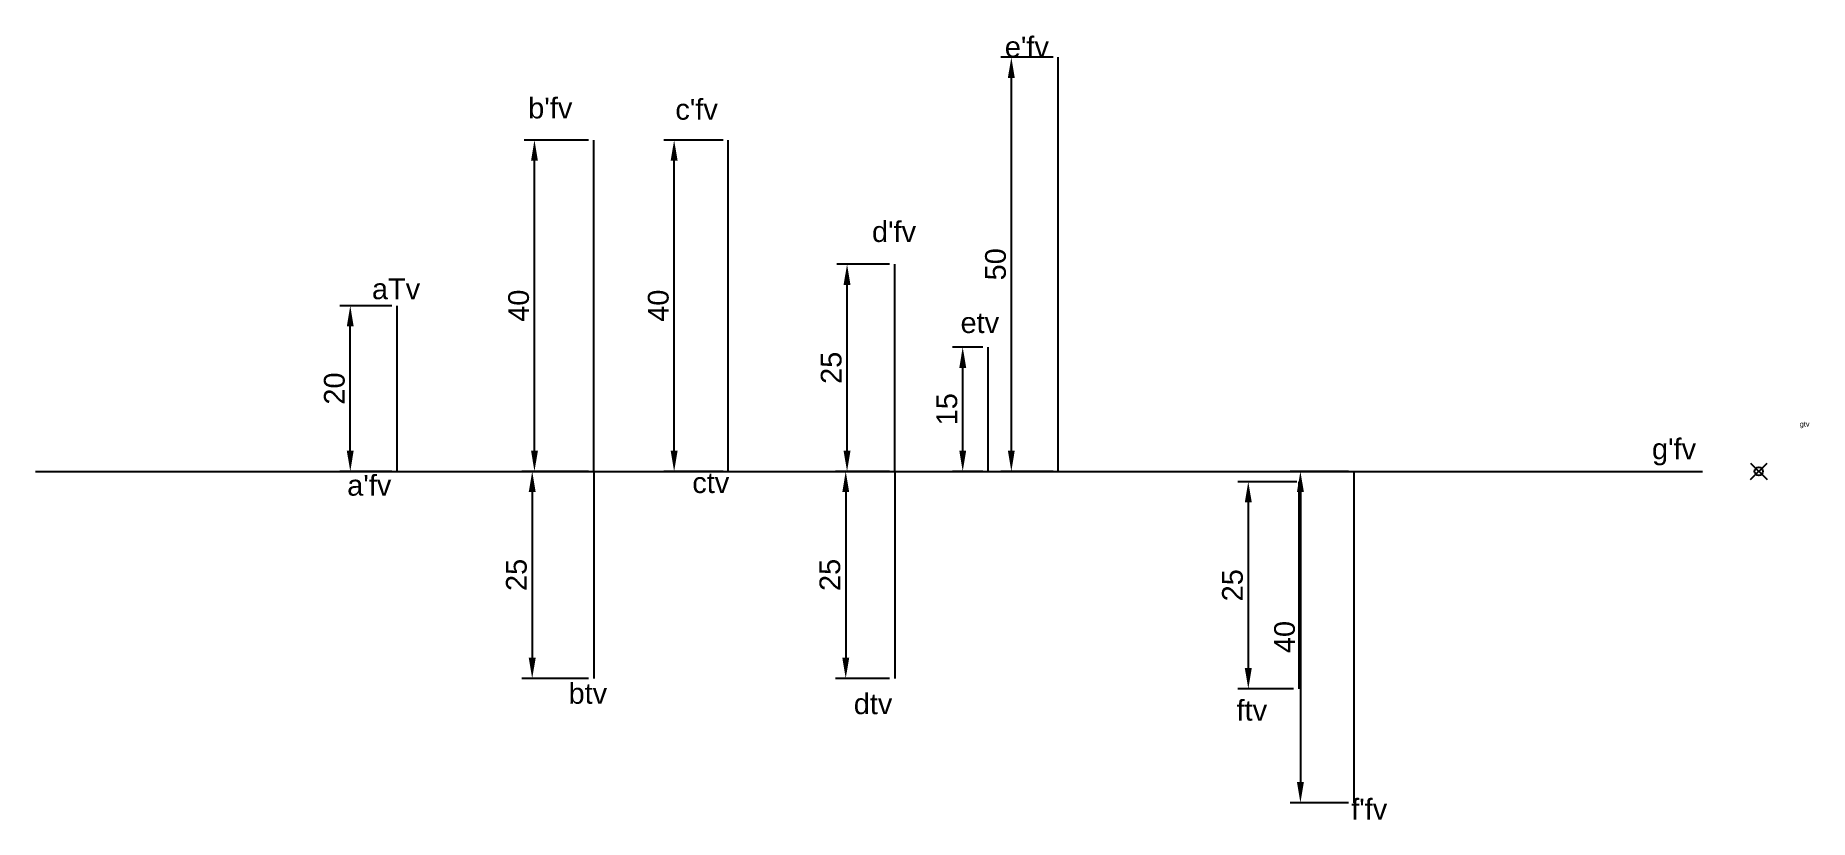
# Model space of a CAD drawing. Header units: millimetres. Extents: x 69 to 3180, y -28 to 380.
# Drawn here: x 69.4 to 283.5, y 57.3 to 152 of the extents above; entities that cross this region are included whole.
import ezdxf

# ---------------------------------------------------------------- set-up
doc = ezdxf.new("R2010")
doc.units = ezdxf.units.MM
doc.header["$PDMODE"] = 35
doc.styles.get("Standard").update_dxf_attribs({"font": 'arial.ttf'})
doc.dimstyles.new('ISO-25', dxfattribs={"dimtxt": 2.5, "dimasz": 2.5, "dimexe": 1.25, "dimexo": 0.625, "dimtad": 1, "dimtxsty": 'Standard', "dimcen": 2.5, "dimadec": 0, "dimazin": 0, "dimtfac": 1, "dimtmove": 0, "dimatfit": 3, "dimfxl": 1, "dimarcsym": 0})

msp = doc.modelspace()

# ---------------------------------------------------------------- texts
for s, height, p in [("e'fv", 2.5, (186.411, 149.336)), ("b'fv", 2.5, (128.886, 141.955)), ("c'fv", 2.5, (146.647, 141.798)), ("d'fv", 2.5, (170.379, 127.036)), ('aTv', 2.5, (110.026, 120.126)), ('etv', 2.5, (181.067, 116.043)), (' gtv', 0.6282, (282.128, 104.736)), ("g'fv ", 2.5, (264.525, 100.81)), ("a'fv", 2.5, (107.04, 96.412)), ('ctv', 2.5, (148.69, 96.726)), ('btv', 2.5, (133.759, 71.285)), ('dtv', 2.5, (168.179, 70.029)), ('ftv', 2.5, (214.387, 69.244)), ("f'fv", 2.5, (228.218, 57.308))]:
    msp.add_text(s, height=height).set_placement(p)

# ---------------------------------------------------------------- blocks, each defined once
blk = doc.blocks.new('*D3')
at = {"color": 0, "lineweight": -2, "transparency": 16777216}
for p, q in [((112.44, 119.34), (106.16, 119.34)), ((107.41, 101.84), (107.41, 116.84)), ((112.44, 99.34), (106.16, 99.34))]:
    blk.add_line(p, q, dxfattribs=at)
at = {"color": 0, "transparency": 16777216}
for points in [[(106.99, 116.84), (107.82, 116.84), (107.41, 119.34)], [(106.99, 101.84), (107.82, 101.84), (107.41, 99.34)]]:
    blk.add_solid(points, dxfattribs=at)
at = {"layer": 'Defpoints', "color": 0, "transparency": 16777216}
for p in [(107.41, 119.34), (113.07, 119.34), (113.07, 99.34)]:
    blk.add_point(p, dxfattribs=at)
at = {"color": 0, "transparency": 16777216, "insert": (105.5, 109.34), "char_height": 2.5, "attachment_point": 5, "rotation": 90}
blk.add_mtext('20', dxfattribs=at)
blk = doc.blocks.new('*D4')
at = {"color": 0, "lineweight": -2, "transparency": 16777216}
for p, q in [((136.17, 139.34), (128.39, 139.34)), ((129.64, 101.84), (129.64, 136.84)), ((136.17, 99.34), (128.39, 99.34))]:
    blk.add_line(p, q, dxfattribs=at)
at = {"color": 0, "transparency": 16777216}
for points in [[(129.23, 136.84), (130.06, 136.84), (129.64, 139.34)], [(129.23, 101.84), (130.06, 101.84), (129.64, 99.34)]]:
    blk.add_solid(points, dxfattribs=at)
at = {"layer": 'Defpoints', "color": 0, "transparency": 16777216}
for p in [(129.64, 139.34), (136.8, 139.34), (136.8, 99.34)]:
    blk.add_point(p, dxfattribs=at)
at = {"color": 0, "transparency": 16777216, "insert": (127.74, 119.34), "char_height": 2.5, "attachment_point": 5, "rotation": 90}
blk.add_mtext('40', dxfattribs=at)
blk = doc.blocks.new('*D5')
at = {"color": 0, "lineweight": -2, "transparency": 16777216}
for p, q in [((136.17, 99.34), (128.12, 99.34)), ((129.37, 96.84), (129.37, 76.84)), ((136.17, 74.34), (128.12, 74.34))]:
    blk.add_line(p, q, dxfattribs=at)
at = {"color": 0, "transparency": 16777216}
for points in [[(128.95, 96.84), (129.79, 96.84), (129.37, 99.34)], [(128.95, 76.84), (129.79, 76.84), (129.37, 74.34)]]:
    blk.add_solid(points, dxfattribs=at)
at = {"layer": 'Defpoints', "color": 0, "transparency": 16777216}
for p in [(136.8, 99.34), (129.37, 74.34), (136.8, 74.34)]:
    blk.add_point(p, dxfattribs=at)
at = {"color": 0, "transparency": 16777216, "insert": (127.47, 86.84), "char_height": 2.5, "attachment_point": 5, "rotation": 90}
blk.add_mtext('25', dxfattribs=at)
blk = doc.blocks.new('*D6')
at = {"color": 0, "lineweight": -2, "transparency": 16777216}
for p, q in [((152.42, 139.34), (145.25, 139.34)), ((146.5, 101.84), (146.5, 136.84)), ((152.42, 99.34), (145.25, 99.34))]:
    blk.add_line(p, q, dxfattribs=at)
at = {"color": 0, "transparency": 16777216}
for points in [[(146.08, 136.84), (146.92, 136.84), (146.5, 139.34)], [(146.08, 101.84), (146.92, 101.84), (146.5, 99.34)]]:
    blk.add_solid(points, dxfattribs=at)
at = {"layer": 'Defpoints', "color": 0, "transparency": 16777216}
for p in [(146.5, 139.34), (153.04, 139.34), (153.04, 99.34)]:
    blk.add_point(p, dxfattribs=at)
at = {"color": 0, "transparency": 16777216, "insert": (144.6, 119.34), "char_height": 2.5, "attachment_point": 5, "rotation": 90}
blk.add_mtext('40', dxfattribs=at)
blk = doc.blocks.new('*D7')
at = {"color": 0, "lineweight": -2, "transparency": 16777216}
for p, q in [((172.51, 124.34), (166.12, 124.34)), ((167.37, 101.84), (167.37, 121.84)), ((172.51, 99.34), (166.12, 99.34))]:
    blk.add_line(p, q, dxfattribs=at)
at = {"color": 0, "transparency": 16777216}
for points in [[(166.95, 121.84), (167.79, 121.84), (167.37, 124.34)], [(166.95, 101.84), (167.79, 101.84), (167.37, 99.34)]]:
    blk.add_solid(points, dxfattribs=at)
at = {"layer": 'Defpoints', "color": 0, "transparency": 16777216}
for p in [(167.37, 124.34), (173.13, 124.34), (173.13, 99.34)]:
    blk.add_point(p, dxfattribs=at)
at = {"color": 0, "transparency": 16777216, "insert": (165.47, 111.84), "char_height": 2.5, "attachment_point": 5, "rotation": 90}
blk.add_mtext('25', dxfattribs=at)
blk = doc.blocks.new('*D8')
at = {"color": 0, "lineweight": -2, "transparency": 16777216}
for p, q in [((172.51, 99.34), (165.96, 99.34)), ((167.21, 96.84), (167.21, 76.84)), ((172.51, 74.34), (165.96, 74.34))]:
    blk.add_line(p, q, dxfattribs=at)
at = {"color": 0, "transparency": 16777216}
for points in [[(166.8, 96.84), (167.63, 96.84), (167.21, 99.34)], [(166.8, 76.84), (167.63, 76.84), (167.21, 74.34)]]:
    blk.add_solid(points, dxfattribs=at)
at = {"layer": 'Defpoints', "color": 0, "transparency": 16777216}
for p in [(173.13, 99.34), (167.21, 74.34), (173.13, 74.34)]:
    blk.add_point(p, dxfattribs=at)
at = {"color": 0, "transparency": 16777216, "insert": (165.31, 86.84), "char_height": 2.5, "attachment_point": 5, "rotation": 90}
blk.add_mtext('25', dxfattribs=at)
blk = doc.blocks.new('*D9')
at = {"color": 0, "lineweight": -2, "transparency": 16777216}
for p, q in [((183.76, 114.34), (180.08, 114.34)), ((181.33, 101.84), (181.33, 111.84)), ((183.76, 99.34), (180.08, 99.34))]:
    blk.add_line(p, q, dxfattribs=at)
at = {"color": 0, "transparency": 16777216}
for points in [[(180.92, 111.84), (181.75, 111.84), (181.33, 114.34)], [(180.92, 101.84), (181.75, 101.84), (181.33, 99.34)]]:
    blk.add_solid(points, dxfattribs=at)
at = {"layer": 'Defpoints', "color": 0, "transparency": 16777216}
for p in [(181.33, 114.34), (184.38, 114.34), (184.38, 99.34)]:
    blk.add_point(p, dxfattribs=at)
at = {"color": 0, "transparency": 16777216, "insert": (179.43, 106.84), "char_height": 2.5, "attachment_point": 5, "rotation": 90}
blk.add_mtext('15', dxfattribs=at)
blk = doc.blocks.new('*D10')
at = {"color": 0, "lineweight": -2, "transparency": 16777216}
for p, q in [((192.24, 149.34), (185.95, 149.34)), ((187.2, 101.84), (187.2, 146.84)), ((192.24, 99.34), (185.95, 99.34))]:
    blk.add_line(p, q, dxfattribs=at)
at = {"color": 0, "transparency": 16777216}
for points in [[(186.78, 146.84), (187.61, 146.84), (187.2, 149.34)], [(186.78, 101.84), (187.61, 101.84), (187.2, 99.34)]]:
    blk.add_solid(points, dxfattribs=at)
at = {"layer": 'Defpoints', "color": 0, "transparency": 16777216}
for p in [(187.2, 149.34), (192.87, 149.34), (192.87, 99.34)]:
    blk.add_point(p, dxfattribs=at)
at = {"color": 0, "transparency": 16777216, "insert": (185.3, 124.34), "char_height": 2.5, "attachment_point": 5, "rotation": 90}
blk.add_mtext('50', dxfattribs=at)
blk = doc.blocks.new('*D11')
at = {"color": 0, "lineweight": -2, "transparency": 16777216}
for p, q in [((227.91, 99.34), (220.84, 99.34)), ((222.09, 96.84), (222.09, 61.84)), ((227.91, 59.34), (220.84, 59.34))]:
    blk.add_line(p, q, dxfattribs=at)
at = {"color": 0, "transparency": 16777216}
for points in [[(221.67, 96.84), (222.51, 96.84), (222.09, 99.34)], [(221.67, 61.84), (222.51, 61.84), (222.09, 59.34)]]:
    blk.add_solid(points, dxfattribs=at)
at = {"layer": 'Defpoints', "color": 0, "transparency": 16777216}
for p in [(228.53, 99.34), (222.09, 59.34), (228.53, 59.34)]:
    blk.add_point(p, dxfattribs=at)
at = {"color": 0, "transparency": 16777216, "insert": (220.19, 79.34), "char_height": 2.5, "attachment_point": 5, "rotation": 90}
blk.add_mtext('40', dxfattribs=at)
blk = doc.blocks.new('*D12')
at = {"color": 0, "lineweight": -2, "transparency": 16777216}
for p, q in [((221.67, 98.09), (214.55, 98.09)), ((215.8, 95.59), (215.8, 75.59)), ((221.26, 73.09), (214.55, 73.09))]:
    blk.add_line(p, q, dxfattribs=at)
at = {"color": 0, "transparency": 16777216}
for points in [[(215.38, 95.59), (216.22, 95.59), (215.8, 98.09)], [(215.38, 75.59), (216.22, 75.59), (215.8, 73.09)]]:
    blk.add_solid(points, dxfattribs=at)
at = {"layer": 'Defpoints', "color": 0, "transparency": 16777216}
for p in [(222.3, 98.09), (215.8, 73.09), (221.88, 73.09)]:
    blk.add_point(p, dxfattribs=at)
at = {"color": 0, "transparency": 16777216, "insert": (213.9, 85.59), "char_height": 2.5, "attachment_point": 5, "rotation": 90}
blk.add_mtext('25', dxfattribs=at)

# ---------------------------------------------------------------- dimensions: what is measured, and where the dimension line sits
for base, p1, p2, picture, middle in [((187.197, 149.341), (192.868, 99.341), (192.868, 149.341), '*D10', (185.295, 124.341)), ((129.643, 139.341), (136.796, 99.341), (136.796, 139.341), '*D4', (127.741, 119.341)), ((146.5, 139.341), (153.041, 99.341), (153.041, 139.341), '*D6', (144.598, 119.341)), ((167.369, 124.341), (173.131, 99.341), (173.131, 124.341), '*D7', (165.468, 111.841)), ((107.406, 119.341), (113.065, 99.341), (113.065, 119.341), '*D3', (105.504, 109.341)), ((181.333, 114.341), (184.385, 99.341), (184.385, 114.341), '*D9', (179.432, 106.841)), ((129.369, 74.341), (136.796, 99.341), (136.796, 74.341), '*D5', (127.467, 86.841)), ((167.213, 74.341), (173.131, 99.341), (173.131, 74.341), '*D8', (165.312, 86.841)), ((222.088, 59.341), (228.532, 99.341), (228.532, 59.341), '*D11', (220.187, 79.341)), ((215.802, 73.091), (222.297, 98.091), (221.88, 73.091), '*D12', (213.9, 85.591))]:
    dim = msp.add_linear_dim(base=base, p1=p1, p2=p2, angle=90, dimstyle='ISO-25')
    dim.commit()
    dim.dimension.update_dxf_attribs({"geometry": picture, "text_midpoint": middle})

# ---------------------------------------------------------------- linework, layer by layer
for p, q in [((192.868, 99.341), (192.868, 149.341)), ((136.796, 99.341), (136.796, 139.341)), ((153.041, 99.341), (153.041, 139.341)), ((173.131, 99.341), (173.131, 124.341)), ((113.065, 99.341), (113.065, 119.341)), ((184.385, 99.341), (184.385, 114.341)), ((69.415, 99.341), (270.629, 99.341)), ((136.796, 99.341), (136.796, 74.341)), ((173.131, 99.341), (173.131, 74.341)), ((228.532, 99.341), (228.532, 59.341)), ((221.88, 98.091), (221.88, 73.091))]:
    msp.add_line(p, q)
msp.add_point((277.413, 99.341))

msp.set_redraw_order([(e.dxf.handle, doc.entitydb.next_handle()) for e in msp.query("TEXT MTEXT ATTDEF DIMENSION ARC_DIMENSION")])  # texts and dimensions are drawn at this point

doc.saveas('drawing.dxf')
